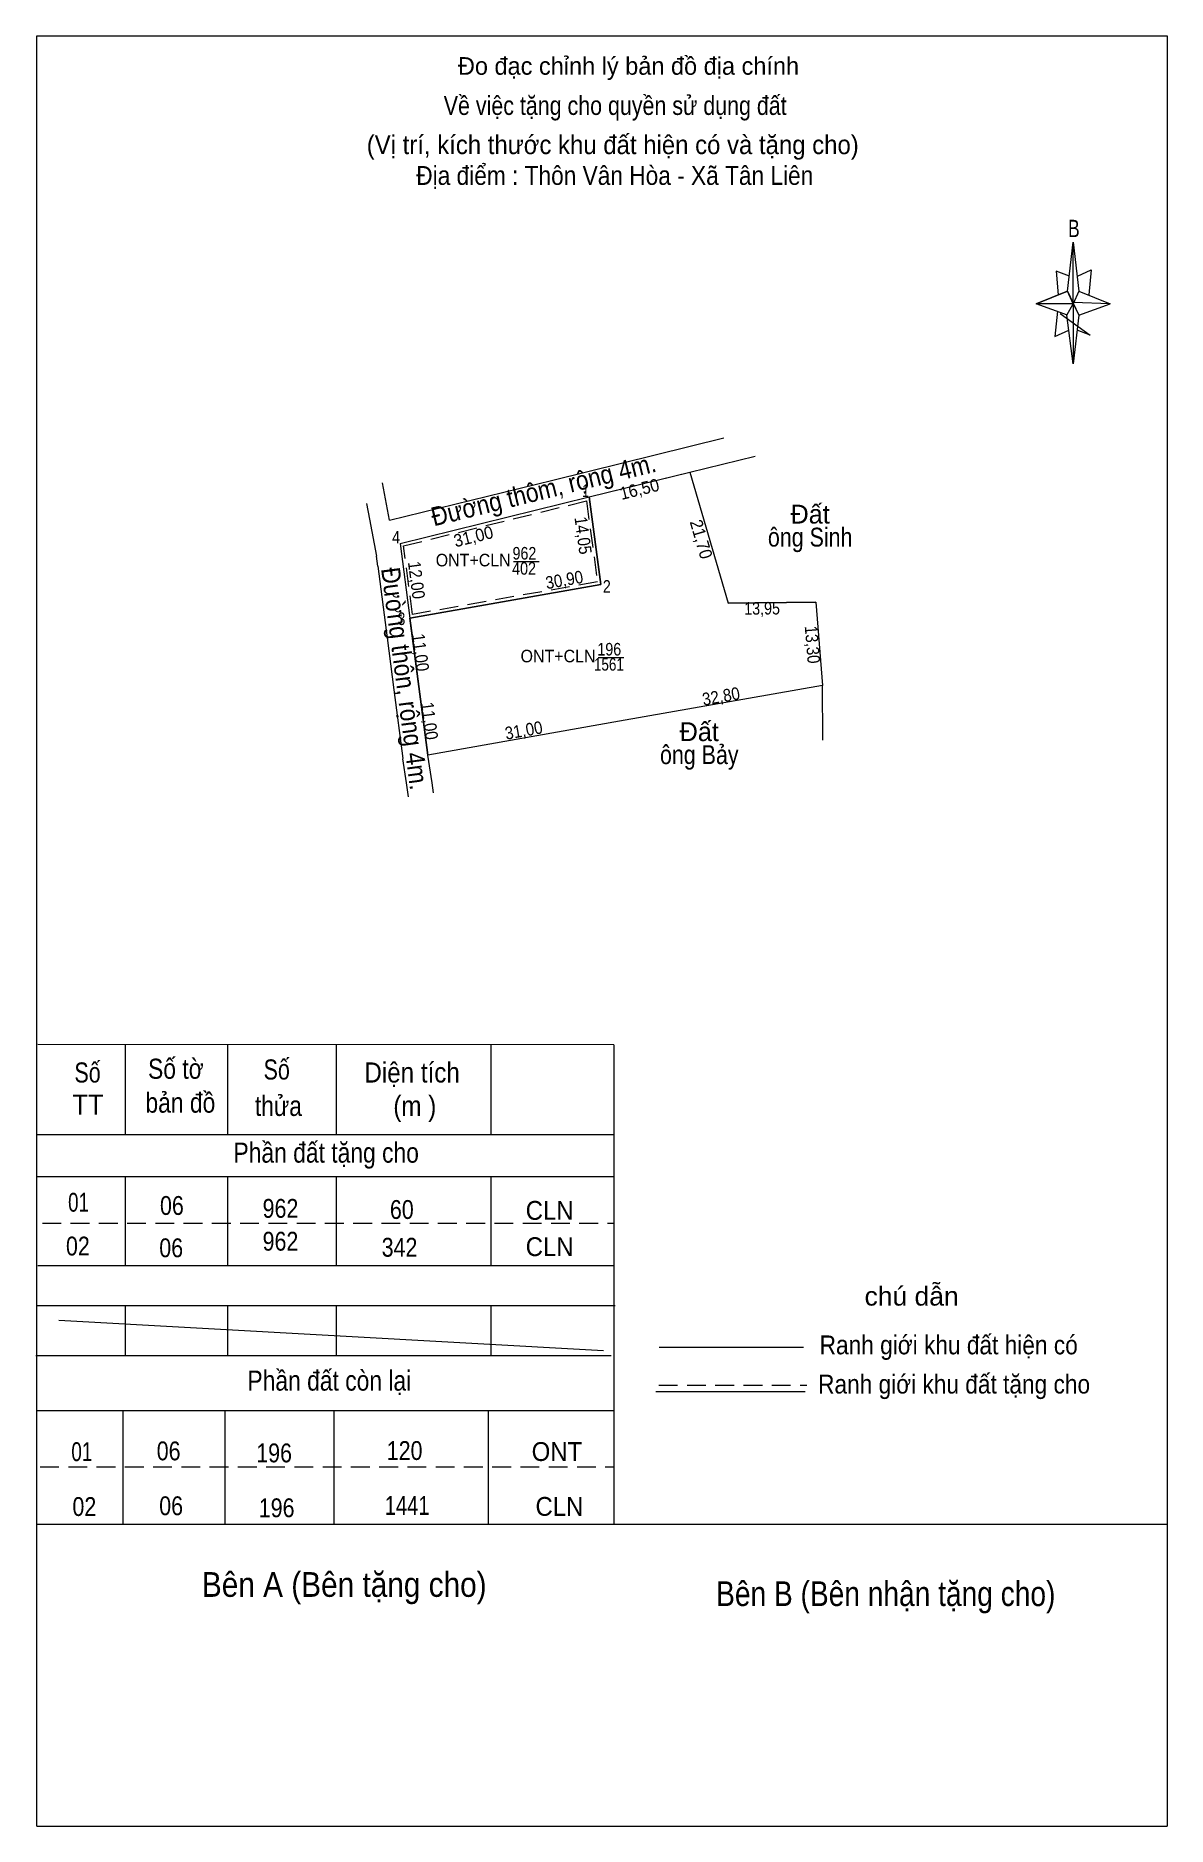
# Model space of a CAD drawing. Header units: metres. Extents: x 548307 to 550232, y 1838395 to 1838848.
# Drawn here: x 549038.1 to 549218.3, y 1838422.1 to 1838707.2 of the extents above; entities that cross this region are included whole.
import ezdxf
from ezdxf.enums import TextEntityAlignment as Align

# ---------------------------------------------------------------- set-up
doc = ezdxf.new("R2010")
doc.units = ezdxf.units.M
doc.linetypes.add('DOTTED', pattern=[1.5, 0.3, -1.2])
doc.linetypes.add('MEDIUM_DASHED', pattern=[4.5, 3, -1.5])
for name, color, linetype, lineweight in [('1', 7, 'DOTTED', 13), ('10', 7, 'Continuous', 13), ('12', 7, 'Continuous', 13), ('15', 7, 'Continuous', 13), ('17', 7, 'Continuous', 13), ('23', 7, 'Continuous', 13), ('63', 7, 'Continuous', 13)]:
    doc.layers.add(name, color=color, linetype=linetype, lineweight=lineweight)
doc.layers.add('20', color=7, linetype='Continuous')

msp = doc.modelspace()

# ---------------------------------------------------------------- texts
at = {"layer": '1'}
for s, width, p in [('ONT+CLN', 0.95, (549107.76, 1838622.73)), ('962', 0.85, (549115.92, 1838623.82)), ('402', 0.85, (549115.86, 1838621.41)), ('196', 0.85, (549129.43, 1838608.54)), ('ONT+CLN', 0.95, (549121.27, 1838607.45)), ('1561', 0.8, (549129.37, 1838606.13))]:
    msp.add_text(s, height=2, dxfattribs=dict(at, width=width)).set_placement(p, align=Align.CENTER)
at = {"layer": '15', "width": 0.9}
for s, rotation, p in [('Đường thôm, rộng 4m.', 13.818, (549119.307, 1838633.48)), ('Đường thôn, rộng 4m.', 277.49, (549095.406, 1838604.671))]:
    msp.add_text(s, height=3, rotation=rotation, dxfattribs=at).set_placement(p, align=Align.CENTER)
at = {"layer": '15'}
for p in [(549161.415, 1838629.55), (549143.755, 1838594.91)]:
    msp.add_text('Đất', height=3, dxfattribs=at).set_placement(p, align=Align.CENTER)
at = {"layer": '15', "width": 0.85}
for s, p in [('ông Sinh', (549161.42, 1838625.89)), ('ông Bảy', (549143.76, 1838591.25))]:
    msp.add_text(s, height=3, dxfattribs=at).set_placement(p, align=Align.CENTER)
at = {"layer": '17'}
msp.add_text('Đo đạc chỉnh lý bản đồ địa chính', height=2.8, dxfattribs=at).set_placement((549132.49, 1838701.02), align=Align.CENTER)
for s, height, width, p in [('Về việc tặng cho quyền sử dụng đất', 3, 0.85, (549130.37, 1838694.62)), ('B', 2.756, 0.75, (549203.41, 1838675.16)), ('Số tờ', 3.2, 0.85, (549060.41, 1838541.14)), ('Số', 3.2, 0.8, (549046.35, 1838540.54)), ('bản đồ', 3.2, 0.85, (549061.13, 1838535.74)), ('thửa', 3.2, 0.85, (549076.74, 1838535.22)), ('TT', 3.2, 0.95, (549046.41, 1838535.42)), ('(m )', 3.2, 0.9, (549098.46, 1838535.22)), ('Phần đất tặng cho', 3.2, 0.85, (549084.35, 1838527.78)), ('01', 3, 0.75, (549044.92, 1838519.98)), ('06', 3, 0.85, (549059.78, 1838519.46)), ('962', 3, 0.85, (549077.07, 1838519)), ('60', 3, 0.85, (549096.39, 1838518.82)), ('CLN', 3, 0.95, (549119.93, 1838518.68)), ('02', 3, 0.85, (549044.81, 1838513)), ('962', 3, 0.85, (549077.07, 1838513.77)), ('342', 3, 0.85, (549096.03, 1838512.81)), ('CLN', 3, 0.95, (549119.93, 1838512.9)), ('06', 3, 0.85, (549059.67, 1838512.72)), ('chú dẫn', 3, 1.05, (549177.57, 1838505.02)), ('Ranh giới khu đất hiện có ', 3, 0.9, (549183.98, 1838497.26)), ('Phần đất còn lại', 3.2, 0.85, (549084.85, 1838491.48)), ('Ranh giới khu đất tặng cho', 3, 0.9, (549184.335, 1838491.02)), ('01', 3, 0.75, (549045.44, 1838480.26)), ('06', 3, 0.85, (549059.26, 1838480.38)), ('196', 3, 0.85, (549076.06, 1838480.06)), ('120', 3, 0.85, (549096.84, 1838480.44)), ('ONT', 3, 0.95, (549121.09, 1838480.28)), ('02', 3, 0.85, (549045.84, 1838471.52)), ('06', 3, 0.85, (549059.66, 1838471.64)), ('196', 3, 0.85, (549076.46, 1838471.32)), ('1441', 3, 0.8, (549097.235, 1838471.7)), ('CLN', 3, 0.95, (549121.49, 1838471.54)), ('Bên A (Bên tặng cho)', 3.94, 0.9, (549087.225, 1838458.64)), ('Bên B (Bên nhận tặng cho)', 3.94, 0.85, (549173.455, 1838457.18))]:
    msp.add_text(s, height=height, dxfattribs=dict(at, width=width)).set_placement(p, align=Align.CENTER)
at = {"layer": '17', "width": 0.95}
msp.add_text('(Vị trí, kích thước khu đất hiện có và tặng cho)', height=3, dxfattribs=at).set_placement((549090.81, 1838688.38))
at = {"layer": '20', "width": 0.9}
msp.add_text('Địa điểm : Thôn Vân Hòa - Xã Tân Liên', height=3, dxfattribs=at).set_placement((549130.305, 1838683.48), align=Align.CENTER)
at = {"layer": '63'}
for s, width, p in [(' 1', 0.75, (549126.21, 1838633.78)), (' 4', 0.85, (549096.11, 1838626.38)), (' 2', 0.85, (549129.67, 1838618.54)), (' 3', 0.8, (549096.95, 1838613.39))]:
    msp.add_text(s, height=2, dxfattribs=dict(at, width=width)).set_placement(p, align=Align.RIGHT)
for s, rotation, width, p in [('16,50', 13.809, 0.95, (549134.471, 1838634.062)), ('14,05', 277.732, 0.9, (549124.284, 1838627.525)), ('21,70', 286.355, 0.95, (549143.11, 1838626.782)), ('31,00', 13.812, 0.95, (549108.031, 1838626.523)), ('12,00', 277.475, 0.9, (549097.746, 1838620.415)), ('30,90', 10.008, 0.9, (549122.436, 1838619.616)), ('13,95', 0.534, 0.85, (549153.771, 1838615.057)), ('13,30', 274.57, 0.9, (549160.788, 1838610.195)), ('11,00', 277.467, 0.9, (549098.395, 1838608.9)), ('32,80', 10.025, 0.9, (549147.396, 1838601.067)), ('11,00', 277.467, 0.9, (549099.825, 1838598)), ('31,00', 10.012, 0.9, (549115.976, 1838595.646))]:
    msp.add_text(s, height=2, rotation=rotation, dxfattribs=dict(at, width=width)).set_placement(p, align=Align.CENTER)
for s, width, p in [('Số', 0.8, (549076.47, 1838541.02)), ('Diện tích', 0.9, (549098.03, 1838540.54))]:
    msp.add_text(s, height=3.2, dxfattribs=dict(at, width=width)).set_placement(p, align=Align.CENTER)

# ---------------------------------------------------------------- linework, layer by layer
at = {"layer": '1', "linetype": 'Continuous'}
msp.add_lwpolyline([(549142.24, 1838637.72), (549148.35, 1838616.9), (549162.3, 1838617.03), (549163.36, 1838603.77), (549131.06, 1838598.06), (549100.53, 1838592.67), (549099.1, 1838603.58), (549097.67, 1838614.49), (549128.1, 1838619.86), (549126.21, 1838633.78)], close=True, dxfattribs=at)
at = {"layer": '1', "linetype": 'MEDIUM_DASHED'}
msp.add_lwpolyline([(549125.79, 1838633.16), (549127.54, 1838620.27), (549098.1, 1838615.07), (549096.66, 1838626)], close=True, dxfattribs=at)
at = {"layer": '10'}
for p, q in [((549142.24, 1838637.72), (549148.35, 1838616.9)), ((549162.3, 1838617.03), (549163.36, 1838603.77)), ((549163.41, 1838595.06), (549163.36, 1838603.77))]:
    msp.add_line(p, q, dxfattribs=at)
at = {"layer": '12'}
msp.add_line((549038.27, 1838422.12), (549218.27, 1838422.12), dxfattribs=at)
at = {"layer": '15'}
for p, q in [((549120.43, 1838636.48), (549147.67, 1838643.18)), ((549142.24, 1838637.72), (549152.66, 1838640.28)), ((549094.41, 1838630.08), (549120.43, 1838636.48)), ((549126.21, 1838633.78), (549135.1, 1838635.97)), ((549135.1, 1838635.97), (549142.24, 1838637.72)), ((549096.11, 1838626.38), (549126.21, 1838633.78)), ((549092.55, 1838622.76), (549092.34, 1838624.35)), ((549162.3, 1838617.03), (549148.35, 1838616.9)), ((549041.76, 1838502.69), (549128.51, 1838497.88))]:
    msp.add_line(p, q, dxfattribs=at)
for points in [[(549090.79, 1838632.75), (549091.25, 1838630.26), (549092.34, 1838624.35)], [(549126.21, 1838633.78), (549128.1, 1838619.86), (549097.67, 1838614.49)], [(549163.36, 1838603.77), (549131.06, 1838598.06), (549100.53, 1838592.67)]]:
    msp.add_lwpolyline(points, dxfattribs=at)
at = {"layer": '17'}
for p, q in [((549038.27, 1838422.12), (549038.27, 1838707.22)), ((549202.39, 1838666.56), (549203.31, 1838674.36)), ((549202.71, 1838668.96), (549200.59, 1838669.76)), ((549202.39, 1838662.76), (549197.39, 1838664.56)), ((549204.19, 1838666.56), (549209.19, 1838664.56)), ((549201.23, 1838663), (549205.99, 1838659.56)), ((549204.19, 1838662.76), (549203.31, 1838654.96)), ((549200.39, 1838659.36), (549202.59, 1838660.36)), ((549205.99, 1838659.56), (549203.91, 1838660.36)), ((549130.15, 1838546.54), (549038.43, 1838546.6)), ((549052.35, 1838546.54), (549052.35, 1838532.26)), ((549068.63, 1838546.54), (549068.63, 1838532.26)), ((549085.95, 1838546.54), (549085.95, 1838532.26)), ((549110.55, 1838546.54), (549110.55, 1838532.26)), ((549130.15, 1838546.54), (549130.15, 1838470.22)), ((549038.27, 1838532.26), (549130.15, 1838532.26)), ((549038.27, 1838525.58), (549130.15, 1838525.58)), ((549052.35, 1838525.58), (549052.35, 1838511.42)), ((549068.63, 1838525.58), (549068.63, 1838511.42)), ((549085.95, 1838525.58), (549085.95, 1838511.42)), ((549110.55, 1838525.58), (549110.55, 1838511.42)), ((549038.43, 1838511.42), (549130.03, 1838511.42)), ((549038.27, 1838505.06), (549130.35, 1838505.06)), ((549052.35, 1838505.06), (549052.35, 1838497.08)), ((549068.63, 1838505.06), (549068.63, 1838497.08)), ((549085.95, 1838505.06), (549085.95, 1838497.08)), ((549110.55, 1838505.06), (549110.55, 1838497.08)), ((549038.11, 1838497.08), (549129.71, 1838497.08)), ((549137.35, 1838498.42), (549160.35, 1838498.42)), ((549136.83, 1838491.34), (549160.63, 1838491.34)), ((549038.27, 1838488.32), (549130.15, 1838488.32)), ((549051.95, 1838488.32), (549051.95, 1838470.22)), ((549068.23, 1838488.32), (549068.23, 1838470.22)), ((549085.55, 1838488.32), (549085.55, 1838470.22)), ((549110.15, 1838488.32), (549110.15, 1838470.22)), ((549038.27, 1838470.22), (549218.27, 1838470.22))]:
    msp.add_line(p, q, dxfattribs=at)
at = {"layer": '17', "linetype": 'MEDIUM_DASHED'}
for p, q in [((549039.15, 1838518.14), (549130.27, 1838518.14)), ((549137.31, 1838492.34), (549160.91, 1838492.34)), ((549038.79, 1838479.36), (549130.15, 1838479.36))]:
    msp.add_line(p, q, dxfattribs=at)
at = {"layer": '17'}
for points in [[(549038.27, 1838707.22), (549218.27, 1838707.22), (549218.27, 1838422.12)], [(549203.99, 1838668.96), (549206.19, 1838669.96), (549205.79, 1838665.96)], [(549203.31, 1838664.56), (549202.39, 1838666.56), (549197.39, 1838664.56)], [(549203.31, 1838664.56), (549204.19, 1838662.76), (549209.19, 1838664.56)]]:
    msp.add_lwpolyline(points, dxfattribs=at)
for points in [[(549203.31, 1838674.36), (549204.19, 1838666.56), (549203.31, 1838664.56)], [(549203.31, 1838664.56), (549197.39, 1838664.56), (549202.39, 1838666.56), (549204.19, 1838662.76), (549209.19, 1838664.56), (549203.31, 1838664.76)], [(549203.31, 1838664.56), (549203.31, 1838654.96), (549202.31, 1838662.76)]]:
    msp.add_lwpolyline(points, close=True, dxfattribs=at)
at = {"layer": '23'}
for p, q in [((549094.41, 1838630.08), (549093.3, 1838636.02)), ((549096.11, 1838626.38), (549097.67, 1838614.49)), ((549092.55, 1838622.76), (549094.04, 1838611.35)), ((549097.67, 1838614.49), (549098.08, 1838611.35)), ((549094.04, 1838611.35), (549095.13, 1838603.06)), ((549098.08, 1838611.35), (549099.1, 1838603.58)), ((549095.13, 1838603.06), (549096.56, 1838592.15)), ((549099.1, 1838603.58), (549100.53, 1838592.67))]:
    msp.add_line(p, q, dxfattribs=at)
for points in [[(549097.48, 1838586.05), (549097.14, 1838588.27), (549096.57, 1838592.07)], [(549101.44, 1838586.65), (549101.2, 1838588.27), (549100.53, 1838592.67)]]:
    msp.add_lwpolyline(points, dxfattribs=at)
at = {"layer": '63'}
for p, q in [((549200.59, 1838669.76), (549200.91, 1838665.96)), ((549200.79, 1838663.36), (549200.39, 1838659.36)), ((549114.17, 1838623.49), (549118.26, 1838623.49)), ((549127.68, 1838608.21), (549131.77, 1838608.21))]:
    msp.add_line(p, q, dxfattribs=at)

msp.set_redraw_order([(e.dxf.handle, doc.entitydb.next_handle()) for e in msp.query("TEXT MTEXT ATTDEF DIMENSION ARC_DIMENSION")])  # texts and dimensions are drawn at this point

doc.saveas('drawing.dxf')
